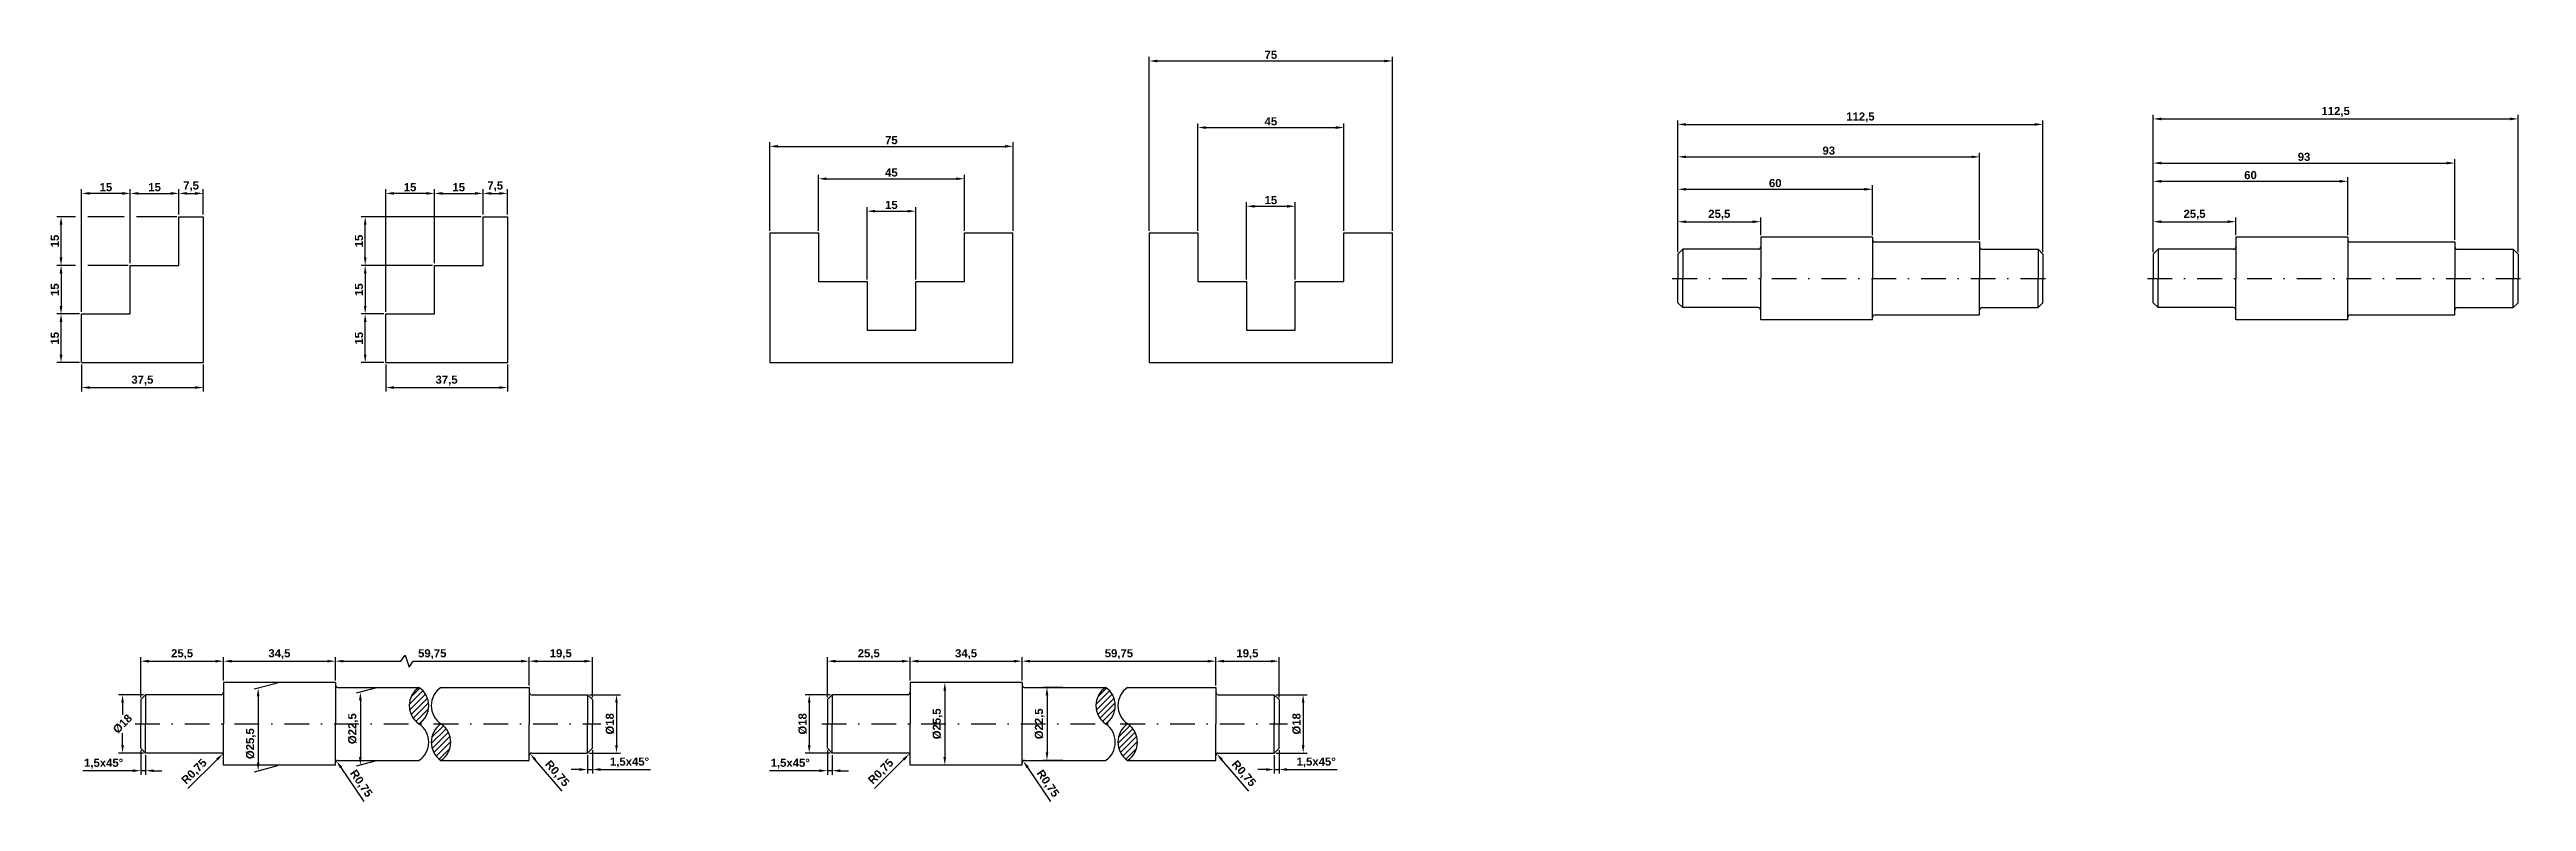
# Model space of a CAD drawing. Header units: millimetres. Extents: x 248 to 1011, y 803 to 1035.
import ezdxf

# ---------------------------------------------------------------- set-up
doc = ezdxf.new("R2010")
doc.units = ezdxf.units.MM
doc.header["$LTSCALE"] = 0.3
doc.header["$PDMODE"] = 34
doc.linetypes.add('DASHDOTX2', pattern=[50.8, 25.4, -12.7, 0, -12.7])
doc.layers.add('centro', color=84, linetype='DASHDOTX2')
doc.layers.add('Cotas', color=255, linetype='Continuous')
doc.layers.add('hachura', color=1, linetype='Continuous', lineweight=20)
doc.layers.add('Peça', color=7, linetype='Continuous', lineweight=30)
doc.styles.get("Standard").update_dxf_attribs({"font": ''})
doc.styles.get('Standard').set_extended_font_data('Arial', bold=True)
doc.dimstyles.new('Cotas', dxfattribs={"dimtxt": 2.5, "dimasz": 2.5, "dimexe": 1.25, "dimexo": 0.625, "dimtad": 1, "dimtxsty": 'Standard', "dimcen": 2.5, "dimclrt": 7, "dimadec": 0, "dimazin": 0, "dimtfac": 1, "dimtmove": 0, "dimatfit": 3, "dimfxl": 1, "dimarcsym": 0})

msp = doc.modelspace()

# ---------------------------------------------------------------- blocks, each defined once
blk = doc.blocks.new('*D109')
at = {"layer": 'Cotas', "color": 0, "lineweight": -2, "transparency": 16777216}
for p, q in [((257.51, 953.67), (257.51, 991.48)), ((270.01, 990.23), (260.01, 990.23)), ((272.51, 968.67), (272.51, 991.48))]:
    blk.add_line(p, q, dxfattribs=at)
at = {"layer": 'Cotas', "color": 0, "transparency": 16777216}
for points in [[(260.01, 990.64), (260.01, 989.81), (257.51, 990.23)], [(270.01, 990.64), (270.01, 989.81), (272.51, 990.23)]]:
    blk.add_solid(points, dxfattribs=at)
at = {"layer": 'Defpoints', "color": 0, "transparency": 16777216}
for p in [(257.51, 990.23), (272.51, 968.04), (257.51, 953.04)]:
    blk.add_point(p, dxfattribs=at)
at = {"layer": 'Cotas', "color": 7, "transparency": 16777216, "insert": (265.01, 992.13), "char_height": 2.5, "attachment_point": 5}
blk.add_mtext('15', dxfattribs=at)
blk = doc.blocks.new('*D110')
at = {"layer": 'Cotas', "color": 0, "lineweight": -2, "transparency": 16777216}
for p, q in [((272.51, 968.67), (272.51, 991.48)), ((275.01, 990.23), (285.01, 990.23)), ((287.51, 983.67), (287.51, 991.48))]:
    blk.add_line(p, q, dxfattribs=at)
at = {"layer": 'Cotas', "color": 0, "transparency": 16777216}
for points in [[(275.01, 990.64), (275.01, 989.81), (272.51, 990.23)], [(285.01, 990.64), (285.01, 989.81), (287.51, 990.23)]]:
    blk.add_solid(points, dxfattribs=at)
at = {"layer": 'Defpoints', "color": 0, "transparency": 16777216}
for p in [(287.51, 990.23), (287.51, 983.04), (272.51, 968.04)]:
    blk.add_point(p, dxfattribs=at)
at = {"layer": 'Cotas', "color": 7, "transparency": 16777216, "insert": (280.01, 992.13), "char_height": 2.5, "attachment_point": 5}
blk.add_mtext('15', dxfattribs=at)
blk = doc.blocks.new('*D111')
at = {"layer": 'Cotas', "color": 0, "lineweight": -2, "transparency": 16777216}
for p, q in [((287.51, 983.67), (287.51, 991.48)), ((290.01, 990.23), (292.51, 990.23)), ((295.01, 983.67), (295.01, 991.48))]:
    blk.add_line(p, q, dxfattribs=at)
at = {"layer": 'Cotas', "color": 0, "transparency": 16777216}
for points in [[(290.01, 990.64), (290.01, 989.81), (287.51, 990.23)], [(292.51, 990.64), (292.51, 989.81), (295.01, 990.23)]]:
    blk.add_solid(points, dxfattribs=at)
at = {"layer": 'Defpoints', "color": 0, "transparency": 16777216}
for p in [(295.01, 990.23), (287.51, 983.04), (295.01, 983.04)]:
    blk.add_point(p, dxfattribs=at)
at = {"layer": 'Cotas', "color": 7, "transparency": 16777216, "insert": (291.26, 992.38), "char_height": 2.5, "attachment_point": 5}
blk.add_mtext('7,5', dxfattribs=at)
blk = doc.blocks.new('*D112')
at = {"layer": 'Cotas', "color": 0, "lineweight": -2, "transparency": 16777216}
for p, q in [((257.51, 937.42), (257.51, 929.1)), ((295.01, 937.42), (295.01, 929.1)), ((260.01, 930.35), (292.51, 930.35))]:
    blk.add_line(p, q, dxfattribs=at)
at = {"layer": 'Cotas', "color": 0, "transparency": 16777216}
for points in [[(260.01, 930.77), (260.01, 929.94), (257.51, 930.35)], [(292.51, 930.77), (292.51, 929.94), (295.01, 930.35)]]:
    blk.add_solid(points, dxfattribs=at)
at = {"layer": 'Defpoints', "color": 0, "transparency": 16777216}
for p in [(257.51, 938.04), (295.01, 938.04), (295.01, 930.35)]:
    blk.add_point(p, dxfattribs=at)
at = {"layer": 'Cotas', "color": 7, "transparency": 16777216, "insert": (276.26, 932.51), "char_height": 2.5, "attachment_point": 5}
blk.add_mtext('37,5', dxfattribs=at)
blk = doc.blocks.new('*D113')
at = {"layer": 'Cotas', "color": 0, "lineweight": -2, "transparency": 16777216}
for p, q in [((256.89, 953.04), (249.92, 953.04)), ((251.17, 940.54), (251.17, 950.54)), ((256.89, 938.04), (249.92, 938.04))]:
    blk.add_line(p, q, dxfattribs=at)
at = {"layer": 'Cotas', "color": 0, "transparency": 16777216}
for points in [[(250.75, 950.54), (251.59, 950.54), (251.17, 953.04)], [(250.75, 940.54), (251.59, 940.54), (251.17, 938.04)]]:
    blk.add_solid(points, dxfattribs=at)
at = {"layer": 'Defpoints', "color": 0, "transparency": 16777216}
for p in [(251.17, 953.04), (257.51, 953.04), (257.51, 938.04)]:
    blk.add_point(p, dxfattribs=at)
at = {"layer": 'Cotas', "color": 7, "transparency": 16777216, "insert": (249.27, 945.54), "char_height": 2.5, "attachment_point": 5, "rotation": 90}
blk.add_mtext('15', dxfattribs=at)
blk = doc.blocks.new('*D114')
at = {"layer": 'Cotas', "color": 0, "lineweight": -2, "transparency": 16777216}
for p, q in [((255.64, 983.04), (249.92, 983.04)), ((251.17, 970.54), (251.17, 980.54)), ((270.64, 983.04), (259.39, 983.04)), ((286.89, 983.04), (274.39, 983.04)), ((255.64, 968.04), (249.92, 968.04)), ((271.89, 968.04), (259.39, 968.04))]:
    blk.add_line(p, q, dxfattribs=at)
at = {"layer": 'Cotas', "color": 0, "transparency": 16777216}
for points in [[(250.75, 980.54), (251.59, 980.54), (251.17, 983.04)], [(250.75, 970.54), (251.59, 970.54), (251.17, 968.04)]]:
    blk.add_solid(points, dxfattribs=at)
at = {"layer": 'Defpoints', "color": 0, "transparency": 16777216}
for p in [(251.17, 983.04), (287.51, 983.04), (272.51, 968.04)]:
    blk.add_point(p, dxfattribs=at)
at = {"layer": 'Cotas', "color": 7, "transparency": 16777216, "insert": (249.27, 975.54), "char_height": 2.5, "attachment_point": 5, "rotation": 90}
blk.add_mtext('15', dxfattribs=at)
blk = doc.blocks.new('*D115')
at = {"layer": 'Cotas', "color": 0, "lineweight": -2, "transparency": 16777216}
for p, q in [((351.28, 953.67), (351.28, 991.48)), ((363.78, 990.23), (353.78, 990.23)), ((366.28, 968.67), (366.28, 991.48))]:
    blk.add_line(p, q, dxfattribs=at)
at = {"layer": 'Cotas', "color": 0, "transparency": 16777216}
for points in [[(353.78, 990.64), (353.78, 989.81), (351.28, 990.23)], [(363.78, 990.64), (363.78, 989.81), (366.28, 990.23)]]:
    blk.add_solid(points, dxfattribs=at)
at = {"layer": 'Defpoints', "color": 0, "transparency": 16777216}
for p in [(351.28, 990.23), (366.28, 968.04), (351.28, 953.04)]:
    blk.add_point(p, dxfattribs=at)
at = {"layer": 'Cotas', "color": 7, "transparency": 16777216, "insert": (358.78, 992.13), "char_height": 2.5, "attachment_point": 5}
blk.add_mtext('15', dxfattribs=at)
blk = doc.blocks.new('*D116')
at = {"layer": 'Cotas', "color": 0, "lineweight": -2, "transparency": 16777216}
for p, q in [((366.28, 968.67), (366.28, 991.48)), ((368.78, 990.23), (378.78, 990.23)), ((381.28, 983.67), (381.28, 991.48))]:
    blk.add_line(p, q, dxfattribs=at)
at = {"layer": 'Cotas', "color": 0, "transparency": 16777216}
for points in [[(368.78, 990.64), (368.78, 989.81), (366.28, 990.23)], [(378.78, 990.64), (378.78, 989.81), (381.28, 990.23)]]:
    blk.add_solid(points, dxfattribs=at)
at = {"layer": 'Defpoints', "color": 0, "transparency": 16777216}
for p in [(381.28, 990.23), (381.28, 983.04), (366.28, 968.04)]:
    blk.add_point(p, dxfattribs=at)
at = {"layer": 'Cotas', "color": 7, "transparency": 16777216, "insert": (373.78, 992.13), "char_height": 2.5, "attachment_point": 5}
blk.add_mtext('15', dxfattribs=at)
blk = doc.blocks.new('*D117')
at = {"layer": 'Cotas', "color": 0, "lineweight": -2, "transparency": 16777216}
for p, q in [((381.28, 983.67), (381.28, 991.48)), ((383.78, 990.23), (386.28, 990.23)), ((388.78, 983.67), (388.78, 991.48))]:
    blk.add_line(p, q, dxfattribs=at)
at = {"layer": 'Cotas', "color": 0, "transparency": 16777216}
for points in [[(383.78, 990.64), (383.78, 989.81), (381.28, 990.23)], [(386.28, 990.64), (386.28, 989.81), (388.78, 990.23)]]:
    blk.add_solid(points, dxfattribs=at)
at = {"layer": 'Defpoints', "color": 0, "transparency": 16777216}
for p in [(388.78, 990.23), (381.28, 983.04), (388.78, 983.04)]:
    blk.add_point(p, dxfattribs=at)
at = {"layer": 'Cotas', "color": 7, "transparency": 16777216, "insert": (385.03, 992.38), "char_height": 2.5, "attachment_point": 5}
blk.add_mtext('7,5', dxfattribs=at)
blk = doc.blocks.new('*D118')
at = {"layer": 'Cotas', "color": 0, "lineweight": -2, "transparency": 16777216}
for p, q in [((351.28, 937.42), (351.28, 929.1)), ((388.78, 937.42), (388.78, 929.1)), ((353.78, 930.35), (386.28, 930.35))]:
    blk.add_line(p, q, dxfattribs=at)
at = {"layer": 'Cotas', "color": 0, "transparency": 16777216}
for points in [[(353.78, 930.77), (353.78, 929.94), (351.28, 930.35)], [(386.28, 930.77), (386.28, 929.94), (388.78, 930.35)]]:
    blk.add_solid(points, dxfattribs=at)
at = {"layer": 'Defpoints', "color": 0, "transparency": 16777216}
for p in [(351.28, 938.04), (388.78, 938.04), (388.78, 930.35)]:
    blk.add_point(p, dxfattribs=at)
at = {"layer": 'Cotas', "color": 7, "transparency": 16777216, "insert": (370.03, 932.51), "char_height": 2.5, "attachment_point": 5}
blk.add_mtext('37,5', dxfattribs=at)
blk = doc.blocks.new('*D119')
at = {"layer": 'Cotas', "color": 0, "lineweight": -2, "transparency": 16777216}
for p, q in [((350.66, 953.04), (343.69, 953.04)), ((344.94, 940.54), (344.94, 950.54)), ((350.66, 938.04), (343.69, 938.04))]:
    blk.add_line(p, q, dxfattribs=at)
at = {"layer": 'Cotas', "color": 0, "transparency": 16777216}
for points in [[(344.53, 950.54), (345.36, 950.54), (344.94, 953.04)], [(344.53, 940.54), (345.36, 940.54), (344.94, 938.04)]]:
    blk.add_solid(points, dxfattribs=at)
at = {"layer": 'Defpoints', "color": 0, "transparency": 16777216}
for p in [(344.94, 953.04), (351.28, 953.04), (351.28, 938.04)]:
    blk.add_point(p, dxfattribs=at)
at = {"layer": 'Cotas', "color": 7, "transparency": 16777216, "insert": (343.04, 945.54), "char_height": 2.5, "attachment_point": 5, "rotation": 90}
blk.add_mtext('15', dxfattribs=at)
blk = doc.blocks.new('*D120')
at = {"layer": 'Cotas', "color": 0, "lineweight": -2, "transparency": 16777216}
for p, q in [((380.66, 983.04), (343.69, 983.04)), ((344.94, 970.54), (344.94, 980.54)), ((365.66, 968.04), (343.69, 968.04))]:
    blk.add_line(p, q, dxfattribs=at)
at = {"layer": 'Cotas', "color": 0, "transparency": 16777216}
for points in [[(344.53, 980.54), (345.36, 980.54), (344.94, 983.04)], [(344.53, 970.54), (345.36, 970.54), (344.94, 968.04)]]:
    blk.add_solid(points, dxfattribs=at)
at = {"layer": 'Defpoints', "color": 0, "transparency": 16777216}
for p in [(344.94, 983.04), (381.28, 983.04), (366.28, 968.04)]:
    blk.add_point(p, dxfattribs=at)
at = {"layer": 'Cotas', "color": 7, "transparency": 16777216, "insert": (343.04, 975.54), "char_height": 2.5, "attachment_point": 5, "rotation": 90}
blk.add_mtext('15', dxfattribs=at)
blk = doc.blocks.new('*D121')
at = {"layer": 'Cotas', "color": 0, "lineweight": -2, "transparency": 16777216}
for p, q in [((255.64, 968.04), (249.92, 968.04)), ((251.17, 965.54), (251.17, 955.54)), ((271.89, 968.04), (259.39, 968.04)), ((256.89, 953.04), (249.92, 953.04))]:
    blk.add_line(p, q, dxfattribs=at)
at = {"layer": 'Cotas', "color": 0, "transparency": 16777216}
for points in [[(250.75, 965.54), (251.59, 965.54), (251.17, 968.04)], [(250.75, 955.54), (251.59, 955.54), (251.17, 953.04)]]:
    blk.add_solid(points, dxfattribs=at)
at = {"layer": 'Defpoints', "color": 0, "transparency": 16777216}
for p in [(272.51, 968.04), (251.17, 953.04), (257.51, 953.04)]:
    blk.add_point(p, dxfattribs=at)
at = {"layer": 'Cotas', "color": 7, "transparency": 16777216, "insert": (249.27, 960.54), "char_height": 2.5, "attachment_point": 5, "rotation": 90}
blk.add_mtext('15', dxfattribs=at)
blk = doc.blocks.new('*D122')
at = {"layer": 'Cotas', "color": 0, "lineweight": -2, "transparency": 16777216}
for p, q in [((365.66, 968.04), (343.69, 968.04)), ((344.94, 965.54), (344.94, 955.54)), ((350.66, 953.04), (343.69, 953.04))]:
    blk.add_line(p, q, dxfattribs=at)
at = {"layer": 'Cotas', "color": 0, "transparency": 16777216}
for points in [[(344.53, 965.54), (345.36, 965.54), (344.94, 968.04)], [(344.53, 955.54), (345.36, 955.54), (344.94, 953.04)]]:
    blk.add_solid(points, dxfattribs=at)
at = {"layer": 'Defpoints', "color": 0, "transparency": 16777216}
for p in [(366.28, 968.04), (344.94, 953.04), (351.28, 953.04)]:
    blk.add_point(p, dxfattribs=at)
at = {"layer": 'Cotas', "color": 7, "transparency": 16777216, "insert": (343.04, 960.54), "char_height": 2.5, "attachment_point": 5, "rotation": 90}
blk.add_mtext('15', dxfattribs=at)
blk = doc.blocks.new('*D123')
at = {"layer": 'Cotas', "color": 0, "lineweight": -2, "transparency": 16777216}
for p, q in [((749.66, 972.14), (749.66, 982.75)), ((752.16, 981.5), (772.66, 981.5)), ((775.16, 977.39), (775.16, 982.75))]:
    blk.add_line(p, q, dxfattribs=at)
at = {"layer": 'Cotas', "color": 0, "transparency": 16777216}
for points in [[(752.16, 981.91), (752.16, 981.08), (749.66, 981.5)], [(772.66, 981.91), (772.66, 981.08), (775.16, 981.5)]]:
    blk.add_solid(points, dxfattribs=at)
at = {"layer": 'Defpoints', "color": 0, "transparency": 16777216}
for p in [(775.16, 981.5), (749.66, 971.52), (775.16, 976.77)]:
    blk.add_point(p, dxfattribs=at)
at = {"layer": 'Cotas', "color": 7, "transparency": 16777216, "insert": (762.41, 983.65), "char_height": 2.5, "attachment_point": 5}
blk.add_mtext('25,5', dxfattribs=at)
blk = doc.blocks.new('*D124')
at = {"layer": 'Cotas', "color": 0, "lineweight": -2, "transparency": 16777216}
for p, q in [((749.66, 972.14), (749.66, 992.75)), ((809.66, 977.39), (809.66, 992.75)), ((752.16, 991.5), (807.16, 991.5))]:
    blk.add_line(p, q, dxfattribs=at)
at = {"layer": 'Cotas', "color": 0, "transparency": 16777216}
for points in [[(752.16, 991.91), (752.16, 991.08), (749.66, 991.5)], [(807.16, 991.91), (807.16, 991.08), (809.66, 991.5)]]:
    blk.add_solid(points, dxfattribs=at)
at = {"layer": 'Defpoints', "color": 0, "transparency": 16777216}
for p in [(809.66, 991.5), (749.66, 971.52), (809.66, 976.77)]:
    blk.add_point(p, dxfattribs=at)
at = {"layer": 'Cotas', "color": 7, "transparency": 16777216, "insert": (779.66, 993.4), "char_height": 2.5, "attachment_point": 5}
blk.add_mtext('60', dxfattribs=at)
blk = doc.blocks.new('*D125')
at = {"layer": 'Cotas', "color": 0, "lineweight": -2, "transparency": 16777216}
for p, q in [((749.66, 972.14), (749.66, 1002.75)), ((752.16, 1001.5), (840.16, 1001.5)), ((842.66, 975.89), (842.66, 1002.75))]:
    blk.add_line(p, q, dxfattribs=at)
at = {"layer": 'Cotas', "color": 0, "transparency": 16777216}
for points in [[(752.16, 1001.91), (752.16, 1001.08), (749.66, 1001.5)], [(840.16, 1001.91), (840.16, 1001.08), (842.66, 1001.5)]]:
    blk.add_solid(points, dxfattribs=at)
at = {"layer": 'Defpoints', "color": 0, "transparency": 16777216}
for p in [(842.66, 1001.5), (749.66, 971.52), (842.66, 975.27)]:
    blk.add_point(p, dxfattribs=at)
at = {"layer": 'Cotas', "color": 7, "transparency": 16777216, "insert": (796.16, 1003.4), "char_height": 2.5, "attachment_point": 5}
blk.add_mtext('93', dxfattribs=at)
blk = doc.blocks.new('*D126')
at = {"layer": 'Cotas', "color": 0, "lineweight": -2, "transparency": 16777216}
for p, q in [((749.66, 972.14), (749.66, 1012.75)), ((752.16, 1011.5), (859.66, 1011.5)), ((862.16, 972.14), (862.16, 1012.75))]:
    blk.add_line(p, q, dxfattribs=at)
at = {"layer": 'Cotas', "color": 0, "transparency": 16777216}
for points in [[(752.16, 1011.91), (752.16, 1011.08), (749.66, 1011.5)], [(859.66, 1011.91), (859.66, 1011.08), (862.16, 1011.5)]]:
    blk.add_solid(points, dxfattribs=at)
at = {"layer": 'Defpoints', "color": 0, "transparency": 16777216}
for p in [(862.16, 1011.5), (749.66, 971.52), (862.16, 971.52)]:
    blk.add_point(p, dxfattribs=at)
at = {"layer": 'Cotas', "color": 7, "transparency": 16777216, "insert": (805.91, 1013.65), "char_height": 2.5, "attachment_point": 5}
blk.add_mtext('112,5', dxfattribs=at)
blk = doc.blocks.new('*D127')
at = {"layer": 'Cotas', "color": 0, "lineweight": -2, "transparency": 16777216}
for p, q in [((896.17, 972.14), (896.17, 982.75)), ((898.67, 981.5), (919.17, 981.5)), ((921.67, 977.39), (921.67, 982.75))]:
    blk.add_line(p, q, dxfattribs=at)
at = {"layer": 'Cotas', "color": 0, "transparency": 16777216}
for points in [[(898.67, 981.91), (898.67, 981.08), (896.17, 981.5)], [(919.17, 981.91), (919.17, 981.08), (921.67, 981.5)]]:
    blk.add_solid(points, dxfattribs=at)
at = {"layer": 'Defpoints', "color": 0, "transparency": 16777216}
for p in [(921.67, 981.5), (896.17, 971.52), (921.67, 976.77)]:
    blk.add_point(p, dxfattribs=at)
at = {"layer": 'Cotas', "color": 7, "transparency": 16777216, "insert": (908.92, 983.65), "char_height": 2.5, "attachment_point": 5}
blk.add_mtext('25,5', dxfattribs=at)
blk = doc.blocks.new('*D128')
at = {"layer": 'Cotas', "color": 0, "lineweight": -2, "transparency": 16777216}
for p, q in [((896.17, 972.14), (896.17, 995.21)), ((898.67, 993.96), (953.67, 993.96)), ((956.17, 977.39), (956.17, 995.21))]:
    blk.add_line(p, q, dxfattribs=at)
at = {"layer": 'Cotas', "color": 0, "transparency": 16777216}
for points in [[(898.67, 994.38), (898.67, 993.54), (896.17, 993.96)], [(953.67, 994.38), (953.67, 993.54), (956.17, 993.96)]]:
    blk.add_solid(points, dxfattribs=at)
at = {"layer": 'Defpoints', "color": 0, "transparency": 16777216}
for p in [(956.17, 993.96), (896.17, 971.52), (956.17, 976.77)]:
    blk.add_point(p, dxfattribs=at)
at = {"layer": 'Cotas', "color": 7, "transparency": 16777216, "insert": (926.17, 995.86), "char_height": 2.5, "attachment_point": 5}
blk.add_mtext('60', dxfattribs=at)
blk = doc.blocks.new('*D129')
at = {"layer": 'Cotas', "color": 0, "lineweight": -2, "transparency": 16777216}
for p, q in [((896.17, 972.14), (896.17, 1000.83)), ((989.17, 975.89), (989.17, 1000.83)), ((898.67, 999.58), (986.67, 999.58))]:
    blk.add_line(p, q, dxfattribs=at)
at = {"layer": 'Cotas', "color": 0, "transparency": 16777216}
for points in [[(898.67, 1000), (898.67, 999.16), (896.17, 999.58)], [(986.67, 1000), (986.67, 999.16), (989.17, 999.58)]]:
    blk.add_solid(points, dxfattribs=at)
at = {"layer": 'Defpoints', "color": 0, "transparency": 16777216}
for p in [(989.17, 999.58), (896.17, 971.52), (989.17, 975.27)]:
    blk.add_point(p, dxfattribs=at)
at = {"layer": 'Cotas', "color": 7, "transparency": 16777216, "insert": (942.67, 1001.48), "char_height": 2.5, "attachment_point": 5}
blk.add_mtext('93', dxfattribs=at)
blk = doc.blocks.new('*D130')
at = {"layer": 'Cotas', "color": 0, "lineweight": -2, "transparency": 16777216}
for p, q in [((896.17, 972.14), (896.17, 1014.45)), ((898.67, 1013.2), (1006.17, 1013.2)), ((1008.67, 972.14), (1008.67, 1014.45))]:
    blk.add_line(p, q, dxfattribs=at)
at = {"layer": 'Cotas', "color": 0, "transparency": 16777216}
for points in [[(898.67, 1013.61), (898.67, 1012.78), (896.17, 1013.2)], [(1006.17, 1013.61), (1006.17, 1012.78), (1008.67, 1013.2)]]:
    blk.add_solid(points, dxfattribs=at)
at = {"layer": 'Defpoints', "color": 0, "transparency": 16777216}
for p in [(1008.67, 1013.2), (896.17, 971.52), (1008.67, 971.52)]:
    blk.add_point(p, dxfattribs=at)
at = {"layer": 'Cotas', "color": 7, "transparency": 16777216, "insert": (952.42, 1015.36), "char_height": 2.5, "attachment_point": 5}
blk.add_mtext('112,5', dxfattribs=at)
blk = doc.blocks.new('*D131')
at = {"layer": 'Cotas', "color": 0, "lineweight": -2, "transparency": 16777216}
for p, q in [((499.66, 963.67), (499.66, 985.99)), ((514.66, 963.67), (514.66, 985.99)), ((502.16, 984.74), (512.16, 984.74))]:
    blk.add_line(p, q, dxfattribs=at)
at = {"layer": 'Cotas', "color": 0, "transparency": 16777216}
for points in [[(502.16, 985.16), (502.16, 984.33), (499.66, 984.74)], [(512.16, 985.16), (512.16, 984.33), (514.66, 984.74)]]:
    blk.add_solid(points, dxfattribs=at)
at = {"layer": 'Defpoints', "color": 0, "transparency": 16777216}
for p in [(514.66, 984.74), (499.66, 963.04), (514.66, 963.04)]:
    blk.add_point(p, dxfattribs=at)
at = {"layer": 'Cotas', "color": 7, "transparency": 16777216, "insert": (507.16, 986.64), "char_height": 2.5, "attachment_point": 5}
blk.add_mtext('15', dxfattribs=at)
blk = doc.blocks.new('*D132')
at = {"layer": 'Cotas', "color": 0, "lineweight": -2, "transparency": 16777216}
for p, q in [((484.66, 978.67), (484.66, 995.99)), ((487.16, 994.74), (527.16, 994.74)), ((529.66, 978.67), (529.66, 995.99))]:
    blk.add_line(p, q, dxfattribs=at)
at = {"layer": 'Cotas', "color": 0, "transparency": 16777216}
for points in [[(487.16, 995.16), (487.16, 994.33), (484.66, 994.74)], [(527.16, 995.16), (527.16, 994.33), (529.66, 994.74)]]:
    blk.add_solid(points, dxfattribs=at)
at = {"layer": 'Defpoints', "color": 0, "transparency": 16777216}
for p in [(529.66, 994.74), (484.66, 978.04), (529.66, 978.04)]:
    blk.add_point(p, dxfattribs=at)
at = {"layer": 'Cotas', "color": 7, "transparency": 16777216, "insert": (507.16, 996.64), "char_height": 2.5, "attachment_point": 5}
blk.add_mtext('45', dxfattribs=at)
blk = doc.blocks.new('*D133')
at = {"layer": 'Cotas', "color": 0, "lineweight": -2, "transparency": 16777216}
for p, q in [((469.66, 978.67), (469.66, 1005.99)), ((472.16, 1004.74), (542.16, 1004.74)), ((544.66, 978.67), (544.66, 1005.99))]:
    blk.add_line(p, q, dxfattribs=at)
at = {"layer": 'Cotas', "color": 0, "transparency": 16777216}
for points in [[(472.16, 1005.16), (472.16, 1004.33), (469.66, 1004.74)], [(542.16, 1005.16), (542.16, 1004.33), (544.66, 1004.74)]]:
    blk.add_solid(points, dxfattribs=at)
at = {"layer": 'Defpoints', "color": 0, "transparency": 16777216}
for p in [(544.66, 1004.74), (469.66, 978.04), (544.66, 978.04)]:
    blk.add_point(p, dxfattribs=at)
at = {"layer": 'Cotas', "color": 7, "transparency": 16777216, "insert": (507.16, 1006.64), "char_height": 2.5, "attachment_point": 5}
blk.add_mtext('75', dxfattribs=at)
blk = doc.blocks.new('*D135')
at = {"layer": 'Cotas', "color": 0, "lineweight": -2, "transparency": 16777216}
for p, q in [((616.66, 963.67), (616.66, 987.5)), ((619.16, 986.25), (629.16, 986.25)), ((631.66, 963.67), (631.66, 987.5))]:
    blk.add_line(p, q, dxfattribs=at)
at = {"layer": 'Cotas', "color": 0, "transparency": 16777216}
for points in [[(619.16, 986.67), (619.16, 985.83), (616.66, 986.25)], [(629.16, 986.67), (629.16, 985.83), (631.66, 986.25)]]:
    blk.add_solid(points, dxfattribs=at)
at = {"layer": 'Defpoints', "color": 0, "transparency": 16777216}
for p in [(631.66, 986.25), (616.66, 963.04), (631.66, 963.04)]:
    blk.add_point(p, dxfattribs=at)
at = {"layer": 'Cotas', "color": 7, "transparency": 16777216, "insert": (624.16, 988.15), "char_height": 2.5, "attachment_point": 5}
blk.add_mtext('15', dxfattribs=at)
blk = doc.blocks.new('*D136')
at = {"layer": 'Cotas', "color": 0, "lineweight": -2, "transparency": 16777216}
for p, q in [((601.66, 978.67), (601.66, 1011.78)), ((604.16, 1010.53), (644.16, 1010.53)), ((646.66, 978.67), (646.66, 1011.78))]:
    blk.add_line(p, q, dxfattribs=at)
at = {"layer": 'Cotas', "color": 0, "transparency": 16777216}
for points in [[(604.16, 1010.95), (604.16, 1010.11), (601.66, 1010.53)], [(644.16, 1010.95), (644.16, 1010.11), (646.66, 1010.53)]]:
    blk.add_solid(points, dxfattribs=at)
at = {"layer": 'Defpoints', "color": 0, "transparency": 16777216}
for p in [(646.66, 1010.53), (601.66, 978.04), (646.66, 978.04)]:
    blk.add_point(p, dxfattribs=at)
at = {"layer": 'Cotas', "color": 7, "transparency": 16777216, "insert": (624.16, 1012.43), "char_height": 2.5, "attachment_point": 5}
blk.add_mtext('45', dxfattribs=at)
blk = doc.blocks.new('*D134')
at = {"layer": 'Cotas', "color": 0, "lineweight": -2, "transparency": 16777216}
for p, q in [((586.66, 978.67), (586.66, 1032.31)), ((589.16, 1031.06), (659.16, 1031.06)), ((661.66, 978.67), (661.66, 1032.31))]:
    blk.add_line(p, q, dxfattribs=at)
at = {"layer": 'Cotas', "color": 0, "transparency": 16777216}
for points in [[(589.16, 1031.47), (589.16, 1030.64), (586.66, 1031.06)], [(659.16, 1031.47), (659.16, 1030.64), (661.66, 1031.06)]]:
    blk.add_solid(points, dxfattribs=at)
at = {"layer": 'Defpoints', "color": 0, "transparency": 16777216}
for p in [(661.66, 1031.06), (586.66, 978.04), (661.66, 978.04)]:
    blk.add_point(p, dxfattribs=at)
at = {"layer": 'Cotas', "color": 7, "transparency": 16777216, "insert": (624.16, 1032.95), "char_height": 2.5, "attachment_point": 5}
blk.add_mtext('75', dxfattribs=at)
blk = doc.blocks.new('*D137')
at = {"layer": 'Cotas', "color": 0, "lineweight": -2, "transparency": 16777216}
for p, q in [((275.75, 834.76), (275.75, 847.22)), ((278.25, 845.97), (298.75, 845.97)), ((301.25, 840.01), (301.25, 847.22))]:
    blk.add_line(p, q, dxfattribs=at)
at = {"layer": 'Cotas', "color": 0, "transparency": 16777216}
for points in [[(278.25, 846.39), (278.25, 845.55), (275.75, 845.97)], [(298.75, 846.39), (298.75, 845.55), (301.25, 845.97)]]:
    blk.add_solid(points, dxfattribs=at)
at = {"layer": 'Defpoints', "color": 0, "transparency": 16777216}
for p in [(301.25, 845.97), (275.75, 834.14), (301.25, 839.39)]:
    blk.add_point(p, dxfattribs=at)
at = {"layer": 'Cotas', "color": 7, "transparency": 16777216, "insert": (288.5, 848.13), "char_height": 2.5, "attachment_point": 5}
blk.add_mtext('25,5', dxfattribs=at)
blk = doc.blocks.new('*D138')
at = {"layer": 'Cotas', "color": 0, "lineweight": -2, "transparency": 16777216}
for p, q in [((301.25, 840.01), (301.25, 847.22)), ((303.75, 845.97), (333.25, 845.97)), ((335.75, 840.01), (335.75, 847.22))]:
    blk.add_line(p, q, dxfattribs=at)
at = {"layer": 'Cotas', "color": 0, "transparency": 16777216}
for points in [[(303.75, 846.39), (303.75, 845.55), (301.25, 845.97)], [(333.25, 846.39), (333.25, 845.55), (335.75, 845.97)]]:
    blk.add_solid(points, dxfattribs=at)
at = {"layer": 'Defpoints', "color": 0, "transparency": 16777216}
for p in [(335.75, 845.97), (301.25, 839.39), (335.75, 839.39)]:
    blk.add_point(p, dxfattribs=at)
at = {"layer": 'Cotas', "color": 7, "transparency": 16777216, "insert": (318.5, 848.13), "char_height": 2.5, "attachment_point": 5}
blk.add_mtext('34,5', dxfattribs=at)
blk = doc.blocks.new('*D139')
at = {"layer": 'Cotas', "color": 0, "lineweight": -2, "transparency": 16777216}
for p, q in [((355.98, 845.97), (357.23, 847.84)), ((357.23, 847.84), (358.48, 844.09)), ((335.75, 840.01), (335.75, 847.22)), ((338.25, 845.97), (355.98, 845.97)), ((358.48, 844.09), (359.73, 845.97)), ((359.73, 845.97), (392.99, 845.97)), ((395.49, 838.51), (395.49, 847.22))]:
    blk.add_line(p, q, dxfattribs=at)
at = {"layer": 'Cotas', "color": 0, "transparency": 16777216}
for points in [[(338.25, 846.39), (338.25, 845.55), (335.75, 845.97)], [(392.99, 846.39), (392.99, 845.55), (395.49, 845.97)]]:
    blk.add_solid(points, dxfattribs=at)
at = {"layer": 'Defpoints', "color": 0, "transparency": 16777216}
for p in [(395.49, 845.97), (335.75, 839.39), (395.49, 837.89)]:
    blk.add_point(p, dxfattribs=at)
at = {"layer": 'Cotas', "color": 7, "transparency": 16777216, "insert": (365.62, 848.13), "char_height": 2.5, "attachment_point": 5}
blk.add_mtext('59,75', dxfattribs=at)
blk = doc.blocks.new('*D140')
at = {"layer": 'Cotas', "color": 0, "lineweight": -2, "transparency": 16777216}
for p, q in [((395.49, 838.51), (395.49, 847.22)), ((397.99, 845.97), (412.49, 845.97)), ((414.99, 834.76), (414.99, 847.22))]:
    blk.add_line(p, q, dxfattribs=at)
at = {"layer": 'Cotas', "color": 0, "transparency": 16777216}
for points in [[(397.99, 846.39), (397.99, 845.55), (395.49, 845.97)], [(412.49, 846.39), (412.49, 845.55), (414.99, 845.97)]]:
    blk.add_solid(points, dxfattribs=at)
at = {"layer": 'Defpoints', "color": 0, "transparency": 16777216}
for p in [(414.99, 845.97), (395.49, 837.89), (414.99, 834.14)]:
    blk.add_point(p, dxfattribs=at)
at = {"layer": 'Cotas', "color": 7, "transparency": 16777216, "insert": (405.24, 848.13), "char_height": 2.5, "attachment_point": 5}
blk.add_mtext('19,5', dxfattribs=at)
blk = doc.blocks.new('*D141')
at = {"layer": 'Cotas', "color": 0, "lineweight": -2, "transparency": 16777216}
for p, q in [((276.62, 835.64), (268.89, 835.64)), ((270.14, 833.14), (270.14, 829.47)), ((276.62, 817.64), (268.89, 817.64)), ((270.14, 820.14), (270.14, 823.8))]:
    blk.add_line(p, q, dxfattribs=at)
at = {"layer": 'Cotas', "color": 0, "transparency": 16777216}
for points in [[(269.73, 833.14), (270.56, 833.14), (270.14, 835.64)], [(269.73, 820.14), (270.56, 820.14), (270.14, 817.64)]]:
    blk.add_solid(points, dxfattribs=at)
at = {"layer": 'Defpoints', "color": 0, "transparency": 16777216}
for p in [(277.25, 835.64), (270.14, 817.64), (277.25, 817.64)]:
    blk.add_point(p, dxfattribs=at)
at = {"layer": 'Cotas', "color": 7, "transparency": 16777216, "insert": (270.14, 826.64), "char_height": 2.5, "attachment_point": 5, "rotation": 45}
blk.add_mtext('%%C18', dxfattribs=at)
blk = doc.blocks.new('*D142')
at = {"layer": 'Cotas', "color": 0, "lineweight": -2, "transparency": 16777216}
for p, q in [((317.87, 839.22), (310.69, 837.29)), ((311.94, 835.13), (311.94, 814.63)), ((317.87, 813.72), (310.69, 811.79))]:
    blk.add_line(p, q, dxfattribs=at)
at = {"layer": 'Cotas', "color": 0, "transparency": 16777216}
for points in [[(311.52, 835.13), (312.36, 835.13), (311.94, 837.63)], [(311.52, 814.63), (312.36, 814.63), (311.94, 812.13)]]:
    blk.add_solid(points, dxfattribs=at)
at = {"layer": 'Defpoints', "color": 0, "transparency": 16777216}
for p in [(318.5, 839.39), (311.94, 812.13), (318.5, 813.89)]:
    blk.add_point(p, dxfattribs=at)
at = {"layer": 'Cotas', "color": 7, "transparency": 16777216, "insert": (309.73, 820.53), "char_height": 2.5, "attachment_point": 5, "rotation": 90}
blk.add_mtext('%%C25,5', dxfattribs=at)
blk = doc.blocks.new('*D143')
at = {"layer": 'Cotas', "color": 0, "lineweight": -2, "transparency": 16777216}
for p, q in [((348.38, 837.72), (342.2, 836.06)), ((343.45, 833.9), (343.45, 816.4)), ((348.38, 815.22), (342.2, 813.56))]:
    blk.add_line(p, q, dxfattribs=at)
at = {"layer": 'Cotas', "color": 0, "transparency": 16777216}
for points in [[(343.03, 833.9), (343.87, 833.9), (343.45, 836.4)], [(343.03, 816.4), (343.87, 816.4), (343.45, 813.9)]]:
    blk.add_solid(points, dxfattribs=at)
at = {"layer": 'Defpoints', "color": 0, "transparency": 16777216}
for p in [(349.01, 837.89), (343.45, 813.9), (349.01, 815.39)]:
    blk.add_point(p, dxfattribs=at)
at = {"layer": 'Cotas', "color": 7, "transparency": 16777216, "insert": (341.24, 825.15), "char_height": 2.5, "attachment_point": 5, "rotation": 90}
blk.add_mtext('%%C22,5', dxfattribs=at)
blk = doc.blocks.new('*D144')
at = {"layer": 'Cotas', "color": 0, "lineweight": -2, "transparency": 16777216}
for p, q in [((414.12, 835.64), (423.67, 835.64)), ((422.42, 833.14), (422.42, 820.14)), ((414.12, 817.64), (423.67, 817.64))]:
    blk.add_line(p, q, dxfattribs=at)
at = {"layer": 'Cotas', "color": 0, "transparency": 16777216}
for points in [[(422.01, 833.14), (422.84, 833.14), (422.42, 835.64)], [(422.01, 820.14), (422.84, 820.14), (422.42, 817.64)]]:
    blk.add_solid(points, dxfattribs=at)
at = {"layer": 'Defpoints', "color": 0, "transparency": 16777216}
for p in [(413.49, 835.64), (413.49, 817.64), (422.42, 817.64)]:
    blk.add_point(p, dxfattribs=at)
at = {"layer": 'Cotas', "color": 7, "transparency": 16777216, "insert": (420.42, 826.64), "char_height": 2.5, "attachment_point": 5, "rotation": 90}
blk.add_mtext('%%C18', dxfattribs=at)
blk = doc.blocks.new('*D145')
at = {"layer": 'Cotas', "color": 0, "lineweight": -2, "transparency": 16777216}
blk.add_line((290.27, 806.66), (299.26, 815.65), dxfattribs=at)
at = {"layer": 'Cotas', "color": 0, "transparency": 16777216}
blk.add_solid([(298.97, 815.94), (299.55, 815.35), (301.03, 817.42)], dxfattribs=at)
at = {"layer": 'Defpoints', "color": 0, "transparency": 16777216}
for p in [(301.03, 817.42), (300.5, 816.89)]:
    blk.add_point(p, dxfattribs=at)
at = {"layer": 'Cotas', "color": 7, "transparency": 16777216, "insert": (292.36, 811.8), "char_height": 2.5, "attachment_point": 5, "rotation": 45}
blk.add_mtext('R0,75', dxfattribs=at)
blk = doc.blocks.new('*D146')
at = {"layer": 'Cotas', "color": 0, "lineweight": -2, "transparency": 16777216}
blk.add_line((344.66, 802.7), (337.49, 813.19), dxfattribs=at)
at = {"layer": 'Cotas', "color": 0, "transparency": 16777216}
blk.add_solid([(337.83, 813.43), (337.14, 812.96), (336.07, 815.25)], dxfattribs=at)
at = {"layer": 'Defpoints', "color": 0, "transparency": 16777216}
for p in [(336.07, 815.25), (336.5, 814.64)]:
    blk.add_point(p, dxfattribs=at)
at = {"layer": 'Cotas', "color": 7, "transparency": 16777216, "insert": (343.56, 808.14), "char_height": 2.5, "attachment_point": 5, "rotation": 304.38583}
blk.add_mtext('R0,75', dxfattribs=at)
blk = doc.blocks.new('*D147')
at = {"layer": 'Cotas', "color": 0, "lineweight": -2, "transparency": 16777216}
blk.add_line((405.67, 805.92), (397.39, 815.56), dxfattribs=at)
at = {"layer": 'Cotas', "color": 0, "transparency": 16777216}
blk.add_solid([(397.7, 815.83), (397.07, 815.29), (395.76, 817.45)], dxfattribs=at)
at = {"layer": 'Defpoints', "color": 0, "transparency": 16777216}
for p in [(395.76, 817.45), (396.24, 816.89)]:
    blk.add_point(p, dxfattribs=at)
at = {"layer": 'Cotas', "color": 7, "transparency": 16777216, "insert": (403.98, 811.2), "char_height": 2.5, "attachment_point": 5, "rotation": 310.68617}
blk.add_mtext('R0,75', dxfattribs=at)
blk = doc.blocks.new('*D148')
at = {"layer": 'Cotas', "color": 0, "lineweight": -2, "transparency": 16777216}
for p, q in [((414.99, 818.51), (414.99, 811.31)), ((410.99, 812.56), (408.49, 812.56)), ((413.49, 817.01), (413.49, 811.31)), ((413.49, 812.56), (414.99, 812.56)), ((417.49, 812.56), (432.89, 812.56))]:
    blk.add_line(p, q, dxfattribs=at)
at = {"layer": 'Cotas', "color": 0, "transparency": 16777216}
for points in [[(410.99, 812.98), (410.99, 812.14), (413.49, 812.56)], [(417.49, 812.98), (417.49, 812.14), (414.99, 812.56)]]:
    blk.add_solid(points, dxfattribs=at)
at = {"layer": 'Defpoints', "color": 0, "transparency": 16777216}
for p in [(413.49, 817.64), (414.99, 819.14), (414.99, 812.56)]:
    blk.add_point(p, dxfattribs=at)
at = {"layer": 'Cotas', "color": 7, "transparency": 16777216, "insert": (426.44, 814.72), "char_height": 2.5, "attachment_point": 5}
blk.add_mtext('1,5x45%%D', dxfattribs=at)
blk = doc.blocks.new('*D149')
at = {"layer": 'Cotas', "color": 0, "lineweight": -2, "transparency": 16777216}
for p, q in [((275.75, 818.51), (275.75, 810.95)), ((273.25, 812.2), (257.86, 812.2)), ((277.25, 812.2), (275.75, 812.2)), ((277.25, 817.01), (277.25, 810.95)), ((279.75, 812.2), (282.25, 812.2))]:
    blk.add_line(p, q, dxfattribs=at)
at = {"layer": 'Cotas', "color": 0, "transparency": 16777216}
for points in [[(273.25, 812.61), (273.25, 811.78), (275.75, 812.2)], [(279.75, 812.61), (279.75, 811.78), (277.25, 812.2)]]:
    blk.add_solid(points, dxfattribs=at)
at = {"layer": 'Defpoints', "color": 0, "transparency": 16777216}
for p in [(275.75, 819.14), (277.25, 817.64), (277.25, 812.2)]:
    blk.add_point(p, dxfattribs=at)
at = {"layer": 'Cotas', "color": 7, "transparency": 16777216, "insert": (264.3, 814.36), "char_height": 2.5, "attachment_point": 5}
blk.add_mtext('1,5x45%%D', dxfattribs=at)
blk = doc.blocks.new('*D150')
at = {"layer": 'Cotas', "color": 0, "lineweight": -2, "transparency": 16777216}
for p, q in [((487.44, 834.76), (487.44, 847.22)), ((489.94, 845.97), (510.44, 845.97)), ((512.94, 840.01), (512.94, 847.22))]:
    blk.add_line(p, q, dxfattribs=at)
at = {"layer": 'Cotas', "color": 0, "transparency": 16777216}
for points in [[(489.94, 846.39), (489.94, 845.55), (487.44, 845.97)], [(510.44, 846.39), (510.44, 845.55), (512.94, 845.97)]]:
    blk.add_solid(points, dxfattribs=at)
at = {"layer": 'Defpoints', "color": 0, "transparency": 16777216}
for p in [(512.94, 845.97), (487.44, 834.14), (512.94, 839.39)]:
    blk.add_point(p, dxfattribs=at)
at = {"layer": 'Cotas', "color": 7, "transparency": 16777216, "insert": (500.19, 848.13), "char_height": 2.5, "attachment_point": 5}
blk.add_mtext('25,5', dxfattribs=at)
blk = doc.blocks.new('*D151')
at = {"layer": 'Cotas', "color": 0, "lineweight": -2, "transparency": 16777216}
for p, q in [((512.94, 840.01), (512.94, 847.22)), ((515.44, 845.97), (544.94, 845.97)), ((547.44, 840.01), (547.44, 847.22))]:
    blk.add_line(p, q, dxfattribs=at)
at = {"layer": 'Cotas', "color": 0, "transparency": 16777216}
for points in [[(515.44, 846.39), (515.44, 845.55), (512.94, 845.97)], [(544.94, 846.39), (544.94, 845.55), (547.44, 845.97)]]:
    blk.add_solid(points, dxfattribs=at)
at = {"layer": 'Defpoints', "color": 0, "transparency": 16777216}
for p in [(547.44, 845.97), (512.94, 839.39), (547.44, 839.39)]:
    blk.add_point(p, dxfattribs=at)
at = {"layer": 'Cotas', "color": 7, "transparency": 16777216, "insert": (530.19, 848.13), "char_height": 2.5, "attachment_point": 5}
blk.add_mtext('34,5', dxfattribs=at)
blk = doc.blocks.new('*D152')
at = {"layer": 'Cotas', "color": 0, "lineweight": -2, "transparency": 16777216}
for p, q in [((547.44, 840.01), (547.44, 847.22)), ((549.94, 845.97), (604.68, 845.97)), ((607.18, 838.51), (607.18, 847.22))]:
    blk.add_line(p, q, dxfattribs=at)
at = {"layer": 'Cotas', "color": 0, "transparency": 16777216}
for points in [[(549.94, 846.39), (549.94, 845.55), (547.44, 845.97)], [(604.68, 846.39), (604.68, 845.55), (607.18, 845.97)]]:
    blk.add_solid(points, dxfattribs=at)
at = {"layer": 'Defpoints', "color": 0, "transparency": 16777216}
for p in [(607.18, 845.97), (547.44, 839.39), (607.18, 837.89)]:
    blk.add_point(p, dxfattribs=at)
at = {"layer": 'Cotas', "color": 7, "transparency": 16777216, "insert": (577.31, 848.13), "char_height": 2.5, "attachment_point": 5}
blk.add_mtext('59,75', dxfattribs=at)
blk = doc.blocks.new('*D153')
at = {"layer": 'Cotas', "color": 0, "lineweight": -2, "transparency": 16777216}
for p, q in [((607.18, 838.51), (607.18, 847.22)), ((609.68, 845.97), (624.18, 845.97)), ((626.68, 834.76), (626.68, 847.22))]:
    blk.add_line(p, q, dxfattribs=at)
at = {"layer": 'Cotas', "color": 0, "transparency": 16777216}
for points in [[(609.68, 846.39), (609.68, 845.55), (607.18, 845.97)], [(624.18, 846.39), (624.18, 845.55), (626.68, 845.97)]]:
    blk.add_solid(points, dxfattribs=at)
at = {"layer": 'Defpoints', "color": 0, "transparency": 16777216}
for p in [(626.68, 845.97), (607.18, 837.89), (626.68, 834.14)]:
    blk.add_point(p, dxfattribs=at)
at = {"layer": 'Cotas', "color": 7, "transparency": 16777216, "insert": (616.93, 848.13), "char_height": 2.5, "attachment_point": 5}
blk.add_mtext('19,5', dxfattribs=at)
blk = doc.blocks.new('*D154')
at = {"layer": 'Cotas', "color": 0, "lineweight": -2, "transparency": 16777216}
for p, q in [((488.31, 835.64), (480.58, 835.64)), ((481.83, 833.14), (481.83, 820.14)), ((488.31, 817.64), (480.58, 817.64))]:
    blk.add_line(p, q, dxfattribs=at)
at = {"layer": 'Cotas', "color": 0, "transparency": 16777216}
for points in [[(481.42, 833.14), (482.25, 833.14), (481.83, 835.64)], [(481.42, 820.14), (482.25, 820.14), (481.83, 817.64)]]:
    blk.add_solid(points, dxfattribs=at)
at = {"layer": 'Defpoints', "color": 0, "transparency": 16777216}
for p in [(488.94, 835.64), (481.83, 817.64), (488.94, 817.64)]:
    blk.add_point(p, dxfattribs=at)
at = {"layer": 'Cotas', "color": 7, "transparency": 16777216, "insert": (479.83, 826.64), "char_height": 2.5, "attachment_point": 5, "rotation": 90}
blk.add_mtext('%%C18', dxfattribs=at)
blk = doc.blocks.new('*D155')
at = {"layer": 'Cotas', "color": 0, "lineweight": -2, "transparency": 16777216}
for p, q in [((529.56, 839.39), (522.38, 839.39)), ((523.63, 836.89), (523.63, 816.39)), ((529.56, 813.89), (522.38, 813.89))]:
    blk.add_line(p, q, dxfattribs=at)
at = {"layer": 'Cotas', "color": 0, "transparency": 16777216}
for points in [[(523.21, 836.89), (524.05, 836.89), (523.63, 839.39)], [(523.21, 816.39), (524.05, 816.39), (523.63, 813.89)]]:
    blk.add_solid(points, dxfattribs=at)
at = {"layer": 'Defpoints', "color": 0, "transparency": 16777216}
for p in [(530.19, 839.39), (523.63, 813.89), (530.19, 813.89)]:
    blk.add_point(p, dxfattribs=at)
at = {"layer": 'Cotas', "color": 7, "transparency": 16777216, "insert": (521.42, 826.64), "char_height": 2.5, "attachment_point": 5, "rotation": 90}
blk.add_mtext('%%C25,5', dxfattribs=at)
blk = doc.blocks.new('*D156')
at = {"layer": 'Cotas', "color": 0, "lineweight": -2, "transparency": 16777216}
for p, q in [((560.07, 837.89), (553.89, 837.89)), ((555.14, 835.39), (555.14, 817.89)), ((560.07, 815.39), (553.89, 815.39))]:
    blk.add_line(p, q, dxfattribs=at)
at = {"layer": 'Cotas', "color": 0, "transparency": 16777216}
for points in [[(554.72, 835.39), (555.56, 835.39), (555.14, 837.89)], [(554.72, 817.89), (555.56, 817.89), (555.14, 815.39)]]:
    blk.add_solid(points, dxfattribs=at)
at = {"layer": 'Defpoints', "color": 0, "transparency": 16777216}
for p in [(560.7, 837.89), (555.14, 815.39), (560.7, 815.39)]:
    blk.add_point(p, dxfattribs=at)
at = {"layer": 'Cotas', "color": 7, "transparency": 16777216, "insert": (552.93, 826.64), "char_height": 2.5, "attachment_point": 5, "rotation": 90}
blk.add_mtext('%%C22,5', dxfattribs=at)
blk = doc.blocks.new('*D157')
at = {"layer": 'Cotas', "color": 0, "lineweight": -2, "transparency": 16777216}
for p, q in [((625.81, 835.64), (635.36, 835.64)), ((634.11, 833.14), (634.11, 820.14)), ((625.81, 817.64), (635.36, 817.64))]:
    blk.add_line(p, q, dxfattribs=at)
at = {"layer": 'Cotas', "color": 0, "transparency": 16777216}
for points in [[(633.7, 833.14), (634.53, 833.14), (634.11, 835.64)], [(633.7, 820.14), (634.53, 820.14), (634.11, 817.64)]]:
    blk.add_solid(points, dxfattribs=at)
at = {"layer": 'Defpoints', "color": 0, "transparency": 16777216}
for p in [(625.18, 835.64), (625.18, 817.64), (634.11, 817.64)]:
    blk.add_point(p, dxfattribs=at)
at = {"layer": 'Cotas', "color": 7, "transparency": 16777216, "insert": (632.11, 826.64), "char_height": 2.5, "attachment_point": 5, "rotation": 90}
blk.add_mtext('%%C18', dxfattribs=at)
blk = doc.blocks.new('*D158')
at = {"layer": 'Cotas', "color": 0, "lineweight": -2, "transparency": 16777216}
blk.add_line((501.96, 806.66), (510.95, 815.65), dxfattribs=at)
at = {"layer": 'Cotas', "color": 0, "transparency": 16777216}
blk.add_solid([(510.66, 815.94), (511.25, 815.35), (512.72, 817.42)], dxfattribs=at)
at = {"layer": 'Defpoints', "color": 0, "transparency": 16777216}
for p in [(512.72, 817.42), (512.19, 816.89)]:
    blk.add_point(p, dxfattribs=at)
at = {"layer": 'Cotas', "color": 7, "transparency": 16777216, "insert": (504.05, 811.8), "char_height": 2.5, "attachment_point": 5, "rotation": 45}
blk.add_mtext('R0,75', dxfattribs=at)
blk = doc.blocks.new('*D159')
at = {"layer": 'Cotas', "color": 0, "lineweight": -2, "transparency": 16777216}
blk.add_line((556.35, 802.7), (549.18, 813.19), dxfattribs=at)
at = {"layer": 'Cotas', "color": 0, "transparency": 16777216}
blk.add_solid([(549.52, 813.43), (548.83, 812.96), (547.76, 815.25)], dxfattribs=at)
at = {"layer": 'Defpoints', "color": 0, "transparency": 16777216}
for p in [(547.76, 815.25), (548.19, 814.64)]:
    blk.add_point(p, dxfattribs=at)
at = {"layer": 'Cotas', "color": 7, "transparency": 16777216, "insert": (555.25, 808.14), "char_height": 2.5, "attachment_point": 5, "rotation": 304.38583}
blk.add_mtext('R0,75', dxfattribs=at)
blk = doc.blocks.new('*D160')
at = {"layer": 'Cotas', "color": 0, "lineweight": -2, "transparency": 16777216}
blk.add_line((617.36, 805.92), (609.08, 815.56), dxfattribs=at)
at = {"layer": 'Cotas', "color": 0, "transparency": 16777216}
blk.add_solid([(609.39, 815.83), (608.76, 815.29), (607.45, 817.45)], dxfattribs=at)
at = {"layer": 'Defpoints', "color": 0, "transparency": 16777216}
for p in [(607.45, 817.45), (607.93, 816.89)]:
    blk.add_point(p, dxfattribs=at)
at = {"layer": 'Cotas', "color": 7, "transparency": 16777216, "insert": (615.67, 811.2), "char_height": 2.5, "attachment_point": 5, "rotation": 310.68617}
blk.add_mtext('R0,75', dxfattribs=at)
blk = doc.blocks.new('*D161')
at = {"layer": 'Cotas', "color": 0, "lineweight": -2, "transparency": 16777216}
for p, q in [((626.68, 818.51), (626.68, 811.31)), ((622.68, 812.56), (620.18, 812.56)), ((625.18, 817.01), (625.18, 811.31)), ((625.18, 812.56), (626.68, 812.56)), ((629.18, 812.56), (644.58, 812.56))]:
    blk.add_line(p, q, dxfattribs=at)
at = {"layer": 'Cotas', "color": 0, "transparency": 16777216}
for points in [[(622.68, 812.98), (622.68, 812.14), (625.18, 812.56)], [(629.18, 812.98), (629.18, 812.14), (626.68, 812.56)]]:
    blk.add_solid(points, dxfattribs=at)
at = {"layer": 'Defpoints', "color": 0, "transparency": 16777216}
for p in [(625.18, 817.64), (626.68, 819.14), (626.68, 812.56)]:
    blk.add_point(p, dxfattribs=at)
at = {"layer": 'Cotas', "color": 7, "transparency": 16777216, "insert": (638.13, 814.72), "char_height": 2.5, "attachment_point": 5}
blk.add_mtext('1,5x45%%D', dxfattribs=at)
blk = doc.blocks.new('*D162')
at = {"layer": 'Cotas', "color": 0, "lineweight": -2, "transparency": 16777216}
for p, q in [((487.44, 818.51), (487.44, 810.95)), ((484.94, 812.2), (469.55, 812.2)), ((488.94, 812.2), (487.44, 812.2)), ((488.94, 817.01), (488.94, 810.95)), ((491.44, 812.2), (493.94, 812.2))]:
    blk.add_line(p, q, dxfattribs=at)
at = {"layer": 'Cotas', "color": 0, "transparency": 16777216}
for points in [[(484.94, 812.61), (484.94, 811.78), (487.44, 812.2)], [(491.44, 812.61), (491.44, 811.78), (488.94, 812.2)]]:
    blk.add_solid(points, dxfattribs=at)
at = {"layer": 'Defpoints', "color": 0, "transparency": 16777216}
for p in [(487.44, 819.14), (488.94, 817.64), (488.94, 812.2)]:
    blk.add_point(p, dxfattribs=at)
at = {"layer": 'Cotas', "color": 7, "transparency": 16777216, "insert": (475.99, 814.36), "char_height": 2.5, "attachment_point": 5}
blk.add_mtext('1,5x45%%D', dxfattribs=at)

# ---------------------------------------------------------------- dimensions: what is measured, and where the dimension line sits
at = {"layer": 'Cotas'}
for base, p1, p2, picture, middle in [((661.657, 1031.058), (586.657, 978.04), (661.657, 978.04), '*D134', (624.157, 1031.058)), ((646.657, 1010.53), (601.657, 978.04), (646.657, 978.04), '*D136', (624.157, 1010.53))]:
    dim = msp.add_linear_dim(base=base, p1=p1, p2=p2, dimstyle='Cotas', dxfattribs=at)
    dim.commit()
    dim.dimension.update_dxf_attribs({"geometry": picture, "text_midpoint": middle, "dimtype": 160})
for base, p1, p2, picture, middle in [((1008.669, 1013.197), (896.169, 971.52), (1008.669, 971.52), '*D130', (952.419, 1015.356)), ((989.169, 999.58), (896.169, 971.52), (989.169, 975.27), '*D129', (942.669, 1001.482)), ((257.51, 990.226), (272.51, 968.04), (257.51, 953.04), '*D109', (265.01, 992.127)), ((287.51, 990.226), (272.51, 968.04), (287.51, 983.04), '*D110', (280.01, 992.127)), ((295.01, 990.226), (287.51, 983.04), (295.01, 983.04), '*D111', (291.26, 992.379)), ((351.283, 990.226), (366.283, 968.04), (351.283, 953.04), '*D115', (358.783, 992.127)), ((381.283, 990.226), (366.283, 968.04), (381.283, 983.04), '*D116', (373.783, 992.127)), ((388.783, 990.226), (381.283, 983.04), (388.783, 983.04), '*D117', (385.033, 992.379)), ((956.169, 993.961), (896.169, 971.52), (956.169, 976.77), '*D128', (926.169, 995.863)), ((631.657, 986.249), (616.657, 963.04), (631.657, 963.04), '*D135', (624.157, 988.151)), ((921.669, 981.495), (896.169, 971.52), (921.669, 976.77), '*D127', (908.919, 983.654)), ((295.01, 930.353), (257.51, 938.04), (295.01, 938.04), '*D112', (276.26, 932.512)), ((388.783, 930.353), (351.283, 938.04), (388.783, 938.04), '*D118', (370.033, 932.512)), ((301.248, 845.969), (275.748, 834.136), (301.248, 839.386), '*D137', (288.498, 848.128)), ((512.938, 845.969), (487.438, 834.136), (512.938, 839.386), '*D150', (500.188, 848.128))]:
    dim = msp.add_linear_dim(base=base, p1=p1, p2=p2, dimstyle='Cotas', dxfattribs=at)
    dim.commit()
    dim.dimension.update_dxf_attribs({"geometry": picture, "text_midpoint": middle})
for base, p1, p2, picture, middle in [((544.656, 1004.743), (469.656, 978.04), (544.656, 978.04), '*D133', (507.156, 1004.743)), ((862.163, 1011.495), (749.663, 971.52), (862.163, 971.52), '*D126', (805.913, 1011.495)), ((842.663, 1001.495), (749.663, 971.52), (842.663, 975.27), '*D125', (796.163, 1001.495)), ((529.656, 994.743), (484.656, 978.04), (529.656, 978.04), '*D132', (507.156, 994.743)), ((809.663, 991.495), (749.663, 971.52), (809.663, 976.77), '*D124', (779.663, 991.495))]:
    dim = msp.add_linear_dim(base=base, p1=p1, p2=p2, dimstyle='Cotas', override={"dimtmove": 0}, dxfattribs=at)
    dim.commit()
    dim.dimension.update_dxf_attribs({"geometry": picture, "text_midpoint": middle, "dimtype": 160})
for base, p1, p2, override, picture, middle in [((514.656, 984.743), (499.656, 963.04), (514.656, 963.04), {"dimtmove": 0}, '*D131', (507.156, 986.644)), ((775.163, 981.495), (749.663, 971.52), (775.163, 976.77), {"dimtmove": 0}, '*D123', (762.413, 983.654)), ((335.748, 845.969), (301.248, 839.386), (335.748, 839.386), {"dimtmove": 1}, '*D138', (318.498, 848.128)), ((395.495, 845.969), (335.748, 839.386), (395.495, 837.886), {"dimtmove": 1}, '*D139', (365.621, 848.128)), ((414.995, 845.969), (395.495, 837.886), (414.995, 834.136), {"dimtmove": 1}, '*D140', (405.245, 848.128)), ((547.438, 845.969), (512.938, 839.386), (547.438, 839.386), {"dimtmove": 1}, '*D151', (530.188, 848.128)), ((607.185, 845.969), (547.438, 839.386), (607.185, 837.886), {"dimtmove": 1}, '*D152', (577.311, 848.128)), ((626.685, 845.969), (607.185, 837.886), (626.685, 834.136), {"dimtmove": 1}, '*D153', (616.935, 848.128))]:
    dim = msp.add_linear_dim(base=base, p1=p1, p2=p2, dimstyle='Cotas', override=override, dxfattribs=at)
    dim.commit()
    dim.dimension.update_dxf_attribs({"geometry": picture, "text_midpoint": middle})
for base, p1, p2, picture, middle in [((251.17, 983.04), (272.51, 968.04), (287.51, 983.04), '*D114', (249.268, 975.54)), ((344.942, 983.04), (366.283, 968.04), (381.283, 983.04), '*D120', (343.041, 975.54)), ((251.17, 953.04), (272.51, 968.04), (257.51, 953.04), '*D121', (249.268, 960.54)), ((344.942, 953.04), (366.283, 968.04), (351.283, 953.04), '*D122', (343.041, 960.54)), ((251.17, 953.04), (257.51, 938.04), (257.51, 953.04), '*D113', (249.268, 945.54)), ((344.942, 953.04), (351.283, 938.04), (351.283, 953.04), '*D119', (343.041, 945.54))]:
    dim = msp.add_linear_dim(base=base, p1=p1, p2=p2, angle=90, dimstyle='Cotas', dxfattribs=at)
    dim.commit()
    dim.dimension.update_dxf_attribs({"geometry": picture, "text_midpoint": middle})
dim = msp.add_linear_dim(base=(270.144, 817.636), p1=(277.248, 835.636), p2=(277.248, 817.636), angle=90, text='%%C<>', dimstyle='Cotas', dxfattribs=at)
dim.commit()
dim.dimension.update_dxf_attribs({"geometry": '*D141', "text_midpoint": (270.144, 826.636), "text_rotation": 45})
dim = msp.add_linear_dim(base=(311.939, 812.128), p1=(318.498, 839.386), p2=(318.498, 813.886), angle=90, text='%%C<>', dimstyle='Cotas', override={"dimjust": 2}, dxfattribs=at)
dim.commit()
dim.dimension.update_dxf_attribs({"geometry": '*D142', "text_midpoint": (309.725, 820.529)})
for base, p1, p2, picture, middle in [((343.451, 813.898), (349.005, 837.886), (349.005, 815.386), '*D143', (341.238, 825.148)), ((422.422, 817.636), (413.495, 835.636), (413.495, 817.636), '*D144', (420.417, 826.636)), ((481.834, 817.636), (488.938, 835.636), (488.938, 817.636), '*D154', (479.83, 826.636)), ((523.629, 813.886), (530.188, 839.386), (530.188, 813.886), '*D155', (521.416, 826.636)), ((555.141, 815.386), (560.696, 837.886), (560.696, 815.386), '*D156', (552.928, 826.636)), ((634.112, 817.636), (625.185, 835.636), (625.185, 817.636), '*D157', (632.108, 826.636))]:
    dim = msp.add_linear_dim(base=base, p1=p1, p2=p2, angle=90, text='%%C<>', dimstyle='Cotas', dxfattribs=at)
    dim.commit()
    dim.dimension.update_dxf_attribs({"geometry": picture, "text_midpoint": middle})
for base, p1, p2, picture, middle in [((277.248, 812.196), (275.748, 819.136), (277.248, 817.636), '*D149', (264.302, 812.196)), ((488.938, 812.196), (487.438, 819.136), (488.938, 817.636), '*D162', (475.993, 812.196))]:
    dim = msp.add_linear_dim(base=base, p1=p1, p2=p2, text='<>x45%%D', dimstyle='Cotas', dxfattribs=at)
    dim.commit()
    dim.dimension.update_dxf_attribs({"geometry": picture, "text_midpoint": middle, "dimtype": 160})
for center, mpoint, picture, middle in [((300.498, 816.886), (301.028, 817.416), '*D145', (293.883, 810.271)), ((396.245, 816.886), (395.756, 817.454), '*D147', (402.343, 809.793)), ((512.188, 816.886), (512.718, 817.416), '*D158', (505.574, 810.271)), ((607.935, 816.886), (607.446, 817.454), '*D160', (614.033, 809.793)), ((336.498, 814.636), (336.074, 815.255), '*D146', (341.78, 806.916)), ((548.188, 814.636), (547.764, 815.255), '*D159', (553.471, 806.916))]:
    dim = msp.add_radius_dim(center=center, mpoint=mpoint, dimstyle='Cotas', dxfattribs=at)
    dim.commit()
    dim.dimension.update_dxf_attribs({"geometry": picture, "text_midpoint": middle, "dimtype": 164})
for base, p1, p2, picture, middle in [((414.995, 812.559), (413.495, 817.636), (414.995, 819.136), '*D148', (426.44, 814.718)), ((626.685, 812.559), (625.185, 817.636), (626.685, 819.136), '*D161', (638.13, 814.718))]:
    dim = msp.add_linear_dim(base=base, p1=p1, p2=p2, text='<>x45%%D', dimstyle='Cotas', dxfattribs=at)
    dim.commit()
    dim.dimension.update_dxf_attribs({"geometry": picture, "text_midpoint": middle})

# ---------------------------------------------------------------- hatches: boundary and pattern name
at = {"layer": 'hachura'}
h = msp.add_hatch(dxfattribs=at)
h.set_pattern_fill('ANSI31', color=256, scale=0.4)
h.set_pattern_definition([(45, (1539.0618, 1233.6288), (-0.8980256, 0.8980256), [])])
h.paths.add_polyline_path([(361.513, 826.636, 0.5333333), (361.513, 837.886, 0.5333333)])
h = msp.add_hatch(dxfattribs=at)
h.set_pattern_fill('ANSI31', color=256, scale=0.4)
h.set_pattern_definition([(45, (1750.7522, 1233.6288), (-0.8980256, 0.8980256), [])])
h.paths.add_polyline_path([(573.203, 826.636, 0.5333333), (573.203, 837.886, 0.5333333)])
h = msp.add_hatch(dxfattribs=at)
h.set_pattern_fill('ANSI31', color=256, scale=0.4)
h.set_pattern_definition([(45, (1538.1211, 1233.6288), (-0.8980256, 0.8980256), [])])
h.paths.add_polyline_path([(368.302, 826.636, 0.5333333), (368.302, 815.386, 0.5333333)])
h = msp.add_hatch(dxfattribs=at)
h.set_pattern_fill('ANSI31', color=256, scale=0.4)
h.set_pattern_definition([(45, (1749.8115, 1233.6288), (-0.8980256, 0.8980256), [])])
h.paths.add_polyline_path([(579.992, 826.636, 0.5333333), (579.992, 815.386, 0.5333333)])

# ---------------------------------------------------------------- linework, layer by layer
at = {"layer": 'centro'}
for p, q in [((747.922, 964.02), (864.743, 964.02)), ((894.427, 964.02), (1011.249, 964.02)), ((274.006, 826.636), (417.575, 826.636)), ((485.696, 826.636), (629.265, 826.636))]:
    msp.add_line(p, q, dxfattribs=at)
at = {"layer": 'Peça'}
for p, q in [((287.51, 968.04), (287.51, 983.04)), ((287.51, 983.04), (295.01, 983.04)), ((295.01, 983.04), (295.01, 938.04)), ((381.283, 968.04), (381.283, 983.04)), ((381.283, 983.04), (388.783, 983.04)), ((388.783, 983.04), (388.783, 938.04)), ((469.656, 978.04), (469.656, 938.04)), ((469.656, 978.04), (484.656, 978.04)), ((484.656, 978.04), (484.656, 963.04)), ((529.656, 963.04), (529.656, 978.04)), ((529.656, 978.04), (544.656, 978.04)), ((544.656, 938.04), (544.656, 978.04)), ((586.657, 978.04), (586.657, 938.04)), ((586.657, 978.04), (601.657, 978.04)), ((601.657, 978.04), (601.657, 963.04)), ((646.657, 963.04), (646.657, 978.04)), ((646.657, 978.04), (661.657, 978.04)), ((661.657, 938.04), (661.657, 978.04)), ((751.163, 973.02), (751.163, 964.02)), ((809.663, 976.77), (775.163, 976.77)), ((810.413, 975.27), (842.663, 975.27)), ((860.663, 973.02), (860.663, 964.02)), ((897.669, 973.02), (897.669, 964.02)), ((956.169, 976.77), (921.669, 976.77)), ((956.919, 975.27), (989.169, 975.27)), ((1007.169, 973.02), (1007.169, 964.02)), ((272.51, 953.04), (272.51, 968.04)), ((272.51, 968.04), (287.51, 968.04)), ((366.283, 953.04), (366.283, 968.04)), ((366.283, 968.04), (381.283, 968.04)), ((484.656, 963.04), (499.656, 963.04)), ((499.656, 963.04), (499.656, 948.04)), ((514.656, 948.04), (514.656, 963.04)), ((514.656, 963.04), (529.656, 963.04)), ((601.657, 963.04), (616.657, 963.04)), ((616.657, 963.04), (616.657, 948.04)), ((631.657, 948.04), (631.657, 963.04)), ((631.657, 963.04), (646.657, 963.04)), ((751.163, 955.02), (751.163, 964.02)), ((860.663, 955.02), (860.663, 964.02)), ((897.669, 955.02), (897.669, 964.02)), ((1007.169, 955.02), (1007.169, 964.02)), ((257.51, 938.04), (257.51, 953.04)), ((257.51, 953.04), (272.51, 953.04)), ((351.283, 938.04), (351.283, 953.04)), ((351.283, 953.04), (366.283, 953.04)), ((499.656, 948.04), (514.656, 948.04)), ((616.657, 948.04), (631.657, 948.04)), ((809.663, 951.27), (775.163, 951.27)), ((810.413, 952.77), (842.663, 952.77)), ((956.169, 951.27), (921.669, 951.27)), ((956.919, 952.77), (989.169, 952.77)), ((257.51, 938.04), (295.01, 938.04)), ((351.283, 938.04), (388.783, 938.04)), ((469.656, 938.04), (544.656, 938.04)), ((586.657, 938.04), (661.657, 938.04)), ((277.248, 835.636), (277.248, 826.636)), ((335.748, 839.386), (301.248, 839.386)), ((336.498, 837.886), (361.513, 837.886)), ((368.302, 837.886), (395.495, 837.886)), ((413.495, 835.636), (413.495, 826.636)), ((488.938, 835.636), (488.938, 826.636)), ((547.438, 839.386), (512.938, 839.386)), ((548.188, 837.886), (573.203, 837.886)), ((579.992, 837.886), (607.185, 837.886)), ((625.185, 835.636), (625.185, 826.636)), ((277.248, 817.636), (277.248, 826.636)), ((413.495, 817.636), (413.495, 826.636)), ((488.938, 817.636), (488.938, 826.636)), ((625.185, 817.636), (625.185, 826.636)), ((335.748, 813.886), (301.248, 813.886)), ((336.498, 815.386), (361.513, 815.386)), ((368.302, 815.386), (395.495, 815.386)), ((547.438, 813.886), (512.938, 813.886)), ((548.188, 815.386), (573.203, 815.386)), ((579.992, 815.386), (607.185, 815.386))]:
    msp.add_line(p, q, dxfattribs=at)
for points in [[(774.413, 973.02), (751.163, 973.02), (749.663, 971.52), (749.663, 964.02)], [(775.163, 976.77), (775.163, 964.02)], [(809.663, 976.77), (809.663, 964.02)], [(842.663, 975.27), (842.663, 964.02)], [(843.413, 973.02), (860.663, 973.02), (862.163, 971.52), (862.163, 964.02)], [(920.919, 973.02), (897.669, 973.02), (896.169, 971.52), (896.169, 964.02)], [(921.669, 976.77), (921.669, 964.02)], [(956.169, 976.77), (956.169, 964.02)], [(989.169, 975.27), (989.169, 964.02)], [(989.919, 973.02), (1007.169, 973.02), (1008.669, 971.52), (1008.669, 964.02)], [(774.413, 955.02), (751.163, 955.02), (749.663, 956.52), (749.663, 964.02)], [(775.163, 951.27), (775.163, 964.02)], [(809.663, 951.27), (809.663, 964.02)], [(842.663, 952.77), (842.663, 964.02)], [(843.413, 955.02), (860.663, 955.02), (862.163, 956.52), (862.163, 964.02)], [(920.919, 955.02), (897.669, 955.02), (896.169, 956.52), (896.169, 964.02)], [(921.669, 951.27), (921.669, 964.02)], [(956.169, 951.27), (956.169, 964.02)], [(989.169, 952.77), (989.169, 964.02)], [(989.919, 955.02), (1007.169, 955.02), (1008.669, 956.52), (1008.669, 964.02)], [(300.498, 835.636), (277.248, 835.636), (275.748, 834.136), (275.748, 826.636)], [(301.248, 839.386), (301.248, 826.636)], [(335.748, 839.386), (335.748, 826.636)], [(395.495, 837.886), (395.495, 826.636)], [(396.245, 835.636), (413.495, 835.636), (414.995, 834.136), (414.995, 826.636)], [(512.188, 835.636), (488.938, 835.636), (487.438, 834.136), (487.438, 826.636)], [(512.938, 839.386), (512.938, 826.636)], [(547.438, 839.386), (547.438, 826.636)], [(607.185, 837.886), (607.185, 826.636)], [(607.935, 835.636), (625.185, 835.636), (626.685, 834.136), (626.685, 826.636)], [(300.498, 817.636), (277.248, 817.636), (275.748, 819.136), (275.748, 826.636)], [(301.248, 813.886), (301.248, 826.636)], [(335.748, 813.886), (335.748, 826.636)], [(395.495, 815.386), (395.495, 826.636)], [(396.245, 817.636), (413.495, 817.636), (414.995, 819.136), (414.995, 826.636)], [(512.188, 817.636), (488.938, 817.636), (487.438, 819.136), (487.438, 826.636)], [(512.938, 813.886), (512.938, 826.636)], [(547.438, 813.886), (547.438, 826.636)], [(607.185, 815.386), (607.185, 826.636)], [(607.935, 817.636), (625.185, 817.636), (626.685, 819.136), (626.685, 826.636)]]:
    msp.add_lwpolyline(points, dxfattribs=at)
for centre, radius, start, end in [((774.413, 973.77), 0.75, 270, 0), ((810.413, 976.02), 0.75, 180, 270), ((843.413, 973.77), 0.75, 180, 270), ((920.919, 973.77), 0.75, 270, 0), ((956.919, 976.02), 0.75, 180, 270), ((989.919, 973.77), 0.75, 180, 270), ((774.413, 954.27), 0.75, 0, 90), ((843.413, 954.27), 0.75, 90, 180), ((920.919, 954.27), 0.75, 0, 90), ((989.919, 954.27), 0.75, 90, 180), ((810.413, 952.02), 0.75, 90, 180), ((956.919, 952.02), 0.75, 90, 180), ((300.498, 836.386), 0.75, 270, 0), ((336.498, 838.636), 0.75, 180, 270), ((365.286, 832.261), 6.773, 123.855026, 236.144974), ((357.739, 832.261), 6.773, 303.855026, 56.144974), ((372.075, 832.261), 6.773, 123.855026, 236.144974), ((396.245, 836.386), 0.75, 180, 270), ((512.188, 836.386), 0.75, 270, 0), ((548.188, 838.636), 0.75, 180, 270), ((576.977, 832.261), 6.773, 123.855026, 236.144974), ((569.43, 832.261), 6.773, 303.855026, 56.144974), ((583.765, 832.261), 6.773, 123.855026, 236.144974), ((607.935, 836.386), 0.75, 180, 270), ((357.739, 821.011), 6.773, 303.855026, 56.144974), ((372.075, 821.011), 6.773, 123.855026, 236.144974), ((364.528, 821.011), 6.773, 303.855026, 56.144974), ((569.43, 821.011), 6.773, 303.855026, 56.144974), ((583.765, 821.011), 6.773, 123.855026, 236.144974), ((576.218, 821.011), 6.773, 303.855026, 56.144974), ((300.498, 816.886), 0.75, 0, 90), ((396.245, 816.886), 0.75, 90, 180), ((512.188, 816.886), 0.75, 0, 90), ((607.935, 816.886), 0.75, 90, 180), ((336.498, 814.636), 0.75, 90, 180), ((548.188, 814.636), 0.75, 90, 180)]:
    msp.add_arc(centre, radius, start, end, dxfattribs=at)

msp.set_redraw_order([(e.dxf.handle, doc.entitydb.next_handle()) for e in msp.query("TEXT MTEXT ATTDEF DIMENSION ARC_DIMENSION")])  # texts and dimensions are drawn at this point

doc.saveas('drawing.dxf')
